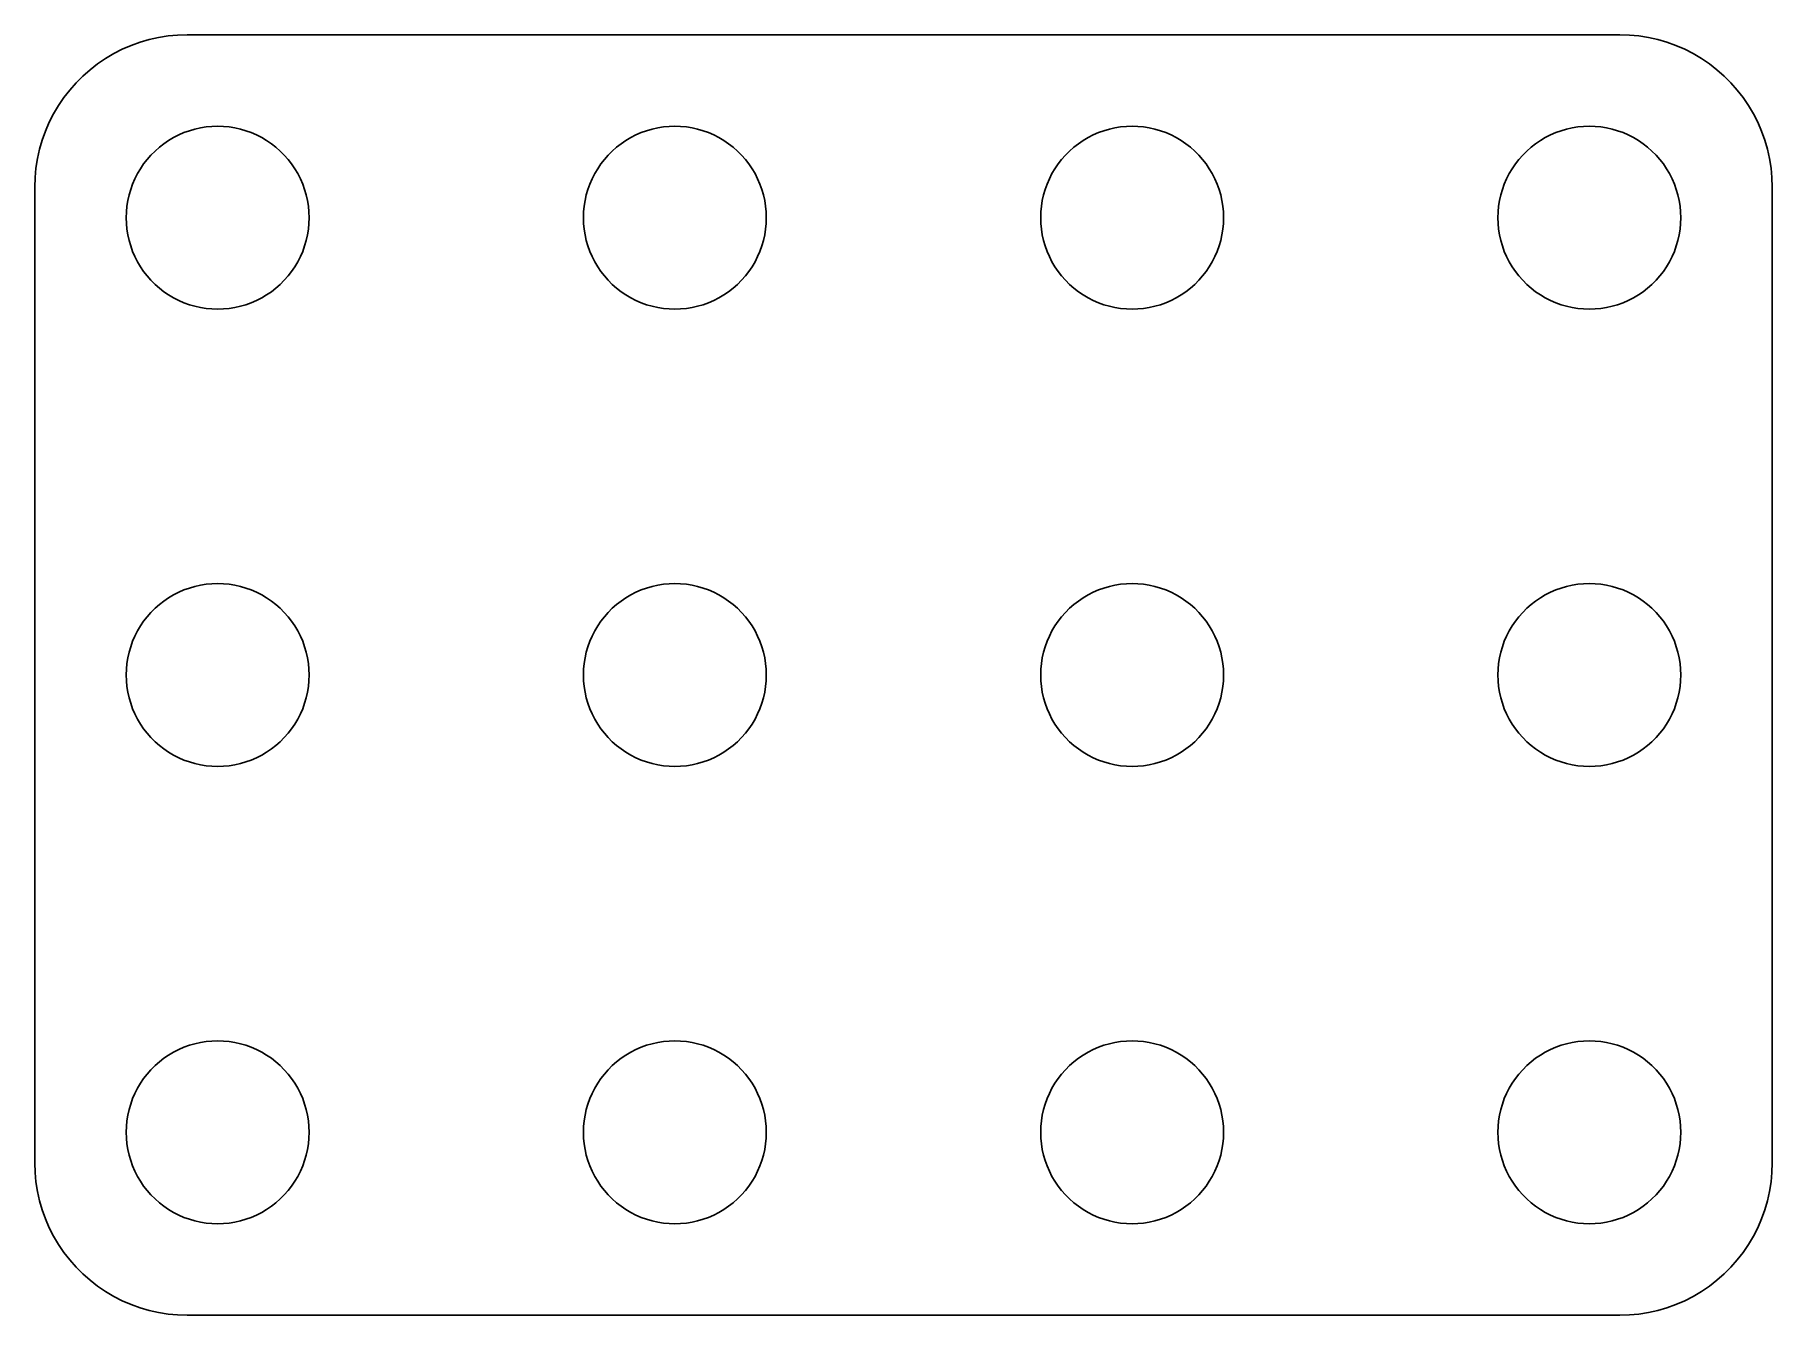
# Model space of a CAD drawing. Header units: metres. Extents: x -28.5 to 28.5, y -21 to 21.
import ezdxf

# ---------------------------------------------------------------- set-up
doc = ezdxf.new("R2010")
doc.units = ezdxf.units.M

msp = doc.modelspace()

# ---------------------------------------------------------------- linework, layer by layer
for p, q in [((-25.6289, 20.5241), (-25.9088, 20.3815)), ((-25.3406, 20.6489), (-25.6289, 20.5241)), ((-25.0451, 20.7553), (-25.3406, 20.6489)), ((-24.7435, 20.8429), (-25.0451, 20.7553)), ((-24.4369, 20.9114), (-24.7435, 20.8429)), ((-24.1267, 20.9606), (-24.4369, 20.9114)), ((-23.8139, 20.9901), (-24.1267, 20.9606)), ((-23.5, 21), (-23.8139, 20.9901)), ((23.5, 21), (-23.5, 21)), ((23.8139, 20.9901), (23.5, 21)), ((24.1267, 20.9606), (23.8139, 20.9901)), ((24.4369, 20.9114), (24.1267, 20.9606)), ((24.7435, 20.8429), (24.4369, 20.9114)), ((25.0451, 20.7553), (24.7435, 20.8429)), ((25.3406, 20.6489), (25.0451, 20.7553)), ((25.6289, 20.5241), (25.3406, 20.6489)), ((25.9088, 20.3815), (25.6289, 20.5241)), ((-26.4389, 20.0451), (-26.6871, 19.8526)), ((-26.1791, 20.2216), (-26.4389, 20.0451)), ((-25.9088, 20.3815), (-26.1791, 20.2216)), ((26.1791, 20.2216), (25.9088, 20.3815)), ((26.4389, 20.0451), (26.1791, 20.2216)), ((26.6871, 19.8526), (26.4389, 20.0451)), ((-27.1448, 19.4227), (-27.3526, 19.1871)), ((-26.9227, 19.6448), (-27.1448, 19.4227)), ((-26.6871, 19.8526), (-26.9227, 19.6448)), ((26.9227, 19.6448), (26.6871, 19.8526)), ((27.1448, 19.4227), (26.9227, 19.6448)), ((27.3526, 19.1871), (27.1448, 19.4227)), ((-27.5451, 18.9389), (-27.7216, 18.6791)), ((-27.3526, 19.1871), (-27.5451, 18.9389)), ((27.5451, 18.9389), (27.3526, 19.1871)), ((27.7216, 18.6791), (27.5451, 18.9389)), ((-27.8815, 18.4088), (-28.0241, 18.1289)), ((-27.7216, 18.6791), (-27.8815, 18.4088)), ((27.8815, 18.4088), (27.7216, 18.6791)), ((28.0241, 18.1289), (27.8815, 18.4088)), ((-28.1489, 17.8406), (-28.2553, 17.5451)), ((-28.0241, 18.1289), (-28.1489, 17.8406)), ((-23.9453, 17.6289), (-23.7773, 17.7145)), ((-23.7773, 17.7145), (-23.6044, 17.7893)), ((-23.6044, 17.7893), (-23.427, 17.8532)), ((-23.427, 17.8532), (-23.2461, 17.9057)), ((-23.2461, 17.9057), (-23.0621, 17.9469)), ((-23.0621, 17.9469), (-22.876, 17.9763)), ((-22.876, 17.9763), (-22.6884, 17.9941)), ((-22.6884, 17.9941), (-22.5, 18)), ((-22.5, 18), (-22.3116, 17.9941)), ((-22.3116, 17.9941), (-22.124, 17.9763)), ((-22.124, 17.9763), (-21.9379, 17.9469)), ((-21.9379, 17.9469), (-21.7539, 17.9057)), ((-21.7539, 17.9057), (-21.5729, 17.8532)), ((-21.5729, 17.8532), (-21.3956, 17.7893)), ((-21.3956, 17.7893), (-21.2227, 17.7145)), ((-21.2227, 17.7145), (-21.0547, 17.6289)), ((-8.94525, 17.6289), (-8.77733, 17.7145)), ((-8.77733, 17.7145), (-8.60437, 17.7893)), ((-8.60437, 17.7893), (-8.42705, 17.8532)), ((-8.42705, 17.8532), (-8.24606, 17.9057)), ((-8.24606, 17.9057), (-8.06213, 17.9469)), ((-8.06213, 17.9469), (-7.87599, 17.9763)), ((-7.87599, 17.9763), (-7.68837, 17.9941)), ((-7.68837, 17.9941), (-7.5, 18)), ((-7.5, 18), (-7.31161, 17.9941)), ((-7.31161, 17.9941), (-7.12399, 17.9763)), ((-7.12399, 17.9763), (-6.93785, 17.9469)), ((-6.93785, 17.9469), (-6.75392, 17.9057)), ((-6.75392, 17.9057), (-6.57294, 17.8532)), ((-6.57294, 17.8532), (-6.39561, 17.7893)), ((-6.39561, 17.7893), (-6.22266, 17.7145)), ((-6.22266, 17.7145), (-6.05473, 17.6289)), ((6.05473, 17.6289), (6.22266, 17.7145)), ((6.22266, 17.7145), (6.39561, 17.7893)), ((6.39561, 17.7893), (6.57294, 17.8532)), ((6.57294, 17.8532), (6.75392, 17.9057)), ((6.75392, 17.9057), (6.93785, 17.9469)), ((6.93785, 17.9469), (7.12399, 17.9763)), ((7.12399, 17.9763), (7.31161, 17.9941)), ((7.31161, 17.9941), (7.5, 18)), ((7.5, 18), (7.68837, 17.9941)), ((7.68837, 17.9941), (7.87599, 17.9763)), ((7.87599, 17.9763), (8.06213, 17.9469)), ((8.06213, 17.9469), (8.24606, 17.9057)), ((8.24606, 17.9057), (8.42705, 17.8532)), ((8.42705, 17.8532), (8.60437, 17.7893)), ((8.60437, 17.7893), (8.77733, 17.7145)), ((8.77733, 17.7145), (8.94525, 17.6289)), ((21.0547, 17.6289), (21.2227, 17.7145)), ((21.2227, 17.7145), (21.3956, 17.7893)), ((21.3956, 17.7893), (21.5729, 17.8532)), ((21.5729, 17.8532), (21.7539, 17.9057)), ((21.7539, 17.9057), (21.9379, 17.9469)), ((21.9379, 17.9469), (22.124, 17.9763)), ((22.124, 17.9763), (22.3116, 17.9941)), ((22.3116, 17.9941), (22.5, 18)), ((22.5, 18), (22.6884, 17.9941)), ((22.6884, 17.9941), (22.876, 17.9763)), ((22.876, 17.9763), (23.0621, 17.9469)), ((23.0621, 17.9469), (23.2461, 17.9057)), ((23.2461, 17.9057), (23.427, 17.8532)), ((23.427, 17.8532), (23.6044, 17.7893)), ((23.6044, 17.7893), (23.7773, 17.7145)), ((23.7773, 17.7145), (23.9453, 17.6289)), ((28.1489, 17.8406), (28.0241, 18.1289)), ((28.2553, 17.5451), (28.1489, 17.8406)), ((-28.3429, 17.2435), (-28.4114, 16.9369)), ((-28.2553, 17.5451), (-28.3429, 17.2435)), ((-24.6869, 17.0536), (-24.5536, 17.1869)), ((-24.5536, 17.1869), (-24.4123, 17.3115)), ((-24.4123, 17.3115), (-24.2634, 17.427)), ((-24.2634, 17.427), (-24.1075, 17.533)), ((-24.1075, 17.533), (-23.9453, 17.6289)), ((-21.0547, 17.6289), (-20.8925, 17.533)), ((-20.8925, 17.533), (-20.7366, 17.427)), ((-20.7366, 17.427), (-20.5877, 17.3115)), ((-20.5877, 17.3115), (-20.4464, 17.1869)), ((-20.4464, 17.1869), (-20.3131, 17.0536)), ((-9.6869, 17.0536), (-9.55363, 17.1869)), ((-9.55363, 17.1869), (-9.41226, 17.3115)), ((-9.41226, 17.3115), (-9.26335, 17.427)), ((-9.26335, 17.427), (-9.10747, 17.533)), ((-9.10747, 17.533), (-8.94525, 17.6289)), ((-6.05473, 17.6289), (-5.89252, 17.533)), ((-5.89252, 17.533), (-5.73663, 17.427)), ((-5.73663, 17.427), (-5.58772, 17.3115)), ((-5.58772, 17.3115), (-5.44635, 17.1869)), ((-5.44635, 17.1869), (-5.31308, 17.0536)), ((5.31308, 17.0536), (5.44635, 17.1869)), ((5.44635, 17.1869), (5.58772, 17.3115)), ((5.58772, 17.3115), (5.73663, 17.427)), ((5.73663, 17.427), (5.89252, 17.533)), ((5.89252, 17.533), (6.05473, 17.6289)), ((8.94525, 17.6289), (9.10747, 17.533)), ((9.10747, 17.533), (9.26335, 17.427)), ((9.26335, 17.427), (9.41226, 17.3115)), ((9.41226, 17.3115), (9.55363, 17.1869)), ((9.55363, 17.1869), (9.6869, 17.0536)), ((20.3131, 17.0536), (20.4464, 17.1869)), ((20.4464, 17.1869), (20.5877, 17.3115)), ((20.5877, 17.3115), (20.7366, 17.427)), ((20.7366, 17.427), (20.8925, 17.533)), ((20.8925, 17.533), (21.0547, 17.6289)), ((23.9453, 17.6289), (24.1075, 17.533)), ((24.1075, 17.533), (24.2634, 17.427)), ((24.2634, 17.427), (24.4123, 17.3115)), ((24.4123, 17.3115), (24.5536, 17.1869)), ((24.5536, 17.1869), (24.6869, 17.0536)), ((28.3429, 17.2435), (28.2553, 17.5451)), ((28.4114, 16.9369), (28.3429, 17.2435)), ((-28.4606, 16.6267), (-28.4901, 16.3139)), ((-28.4114, 16.9369), (-28.4606, 16.6267)), ((-25.1289, 16.4453), (-25.033, 16.6075)), ((-25.033, 16.6075), (-24.927, 16.7634)), ((-24.927, 16.7634), (-24.8115, 16.9123)), ((-24.8115, 16.9123), (-24.6869, 17.0536)), ((-20.3131, 17.0536), (-20.1884, 16.9123)), ((-20.1884, 16.9123), (-20.0729, 16.7634)), ((-20.0729, 16.7634), (-19.967, 16.6075)), ((-19.967, 16.6075), (-19.8711, 16.4453)), ((-10.1289, 16.4453), (-10.033, 16.6075)), ((-10.033, 16.6075), (-9.92705, 16.7634)), ((-9.92705, 16.7634), (-9.81154, 16.9123)), ((-9.81154, 16.9123), (-9.6869, 17.0536)), ((-5.31308, 17.0536), (-5.18845, 16.9123)), ((-5.18845, 16.9123), (-5.07294, 16.7634)), ((-5.07294, 16.7634), (-4.96701, 16.6075)), ((-4.96701, 16.6075), (-4.87108, 16.4453)), ((4.87108, 16.4453), (4.96701, 16.6075)), ((4.96701, 16.6075), (5.07294, 16.7634)), ((5.07294, 16.7634), (5.18845, 16.9123)), ((5.18845, 16.9123), (5.31308, 17.0536)), ((9.6869, 17.0536), (9.81154, 16.9123)), ((9.81154, 16.9123), (9.92705, 16.7634)), ((9.92705, 16.7634), (10.033, 16.6075)), ((10.033, 16.6075), (10.1289, 16.4453)), ((19.8711, 16.4453), (19.967, 16.6075)), ((19.967, 16.6075), (20.0729, 16.7634)), ((20.0729, 16.7634), (20.1884, 16.9123)), ((20.1884, 16.9123), (20.3131, 17.0536)), ((24.6869, 17.0536), (24.8115, 16.9123)), ((24.8115, 16.9123), (24.927, 16.7634)), ((24.927, 16.7634), (25.033, 16.6075)), ((25.033, 16.6075), (25.1289, 16.4453)), ((28.4606, 16.6267), (28.4114, 16.9369)), ((28.4901, 16.3139), (28.4606, 16.6267)), ((-28.4901, 16.3139), (-28.5, 16)), ((-28.5, 16), (-28.5, -16)), ((-25.3532, 15.927), (-25.2893, 16.1044)), ((-25.2893, 16.1044), (-25.2145, 16.2773)), ((-25.2145, 16.2773), (-25.1289, 16.4453)), ((-19.8711, 16.4453), (-19.7855, 16.2773)), ((-19.7855, 16.2773), (-19.7107, 16.1044)), ((-19.7107, 16.1044), (-19.6468, 15.927)), ((-10.3532, 15.927), (-10.2893, 16.1044)), ((-10.2893, 16.1044), (-10.2145, 16.2773)), ((-10.2145, 16.2773), (-10.1289, 16.4453)), ((-4.87108, 16.4453), (-4.78551, 16.2773)), ((-4.78551, 16.2773), (-4.71066, 16.1044)), ((-4.71066, 16.1044), (-4.64682, 15.927)), ((4.64682, 15.927), (4.71066, 16.1044)), ((4.71066, 16.1044), (4.78551, 16.2773)), ((4.78551, 16.2773), (4.87108, 16.4453)), ((10.1289, 16.4453), (10.2145, 16.2773)), ((10.2145, 16.2773), (10.2893, 16.1044)), ((10.2893, 16.1044), (10.3532, 15.927)), ((19.6468, 15.927), (19.7107, 16.1044)), ((19.7107, 16.1044), (19.7855, 16.2773)), ((19.7855, 16.2773), (19.8711, 16.4453)), ((25.1289, 16.4453), (25.2145, 16.2773)), ((25.2145, 16.2773), (25.2893, 16.1044)), ((25.2893, 16.1044), (25.3532, 15.927)), ((28.5, 16), (28.4901, 16.3139)), ((28.5, -16), (28.5, 16)), ((-25.4763, 15.376), (-25.4469, 15.5621)), ((-25.4469, 15.5621), (-25.4057, 15.7461)), ((-25.4057, 15.7461), (-25.3532, 15.927)), ((-19.6468, 15.927), (-19.5942, 15.7461)), ((-19.5942, 15.7461), (-19.5531, 15.5621)), ((-19.5531, 15.5621), (-19.5237, 15.376)), ((-10.4763, 15.376), (-10.4469, 15.5621)), ((-10.4469, 15.5621), (-10.4057, 15.7461)), ((-10.4057, 15.7461), (-10.3532, 15.927)), ((-4.64682, 15.927), (-4.59424, 15.7461)), ((-4.59424, 15.7461), (-4.55313, 15.5621)), ((-4.55313, 15.5621), (-4.52365, 15.376)), ((4.52365, 15.376), (4.55313, 15.5621)), ((4.55313, 15.5621), (4.59424, 15.7461)), ((4.59424, 15.7461), (4.64682, 15.927)), ((10.3532, 15.927), (10.4057, 15.7461)), ((10.4057, 15.7461), (10.4469, 15.5621)), ((10.4469, 15.5621), (10.4763, 15.376)), ((19.5237, 15.376), (19.5531, 15.5621)), ((19.5531, 15.5621), (19.5942, 15.7461)), ((19.5942, 15.7461), (19.6468, 15.927)), ((25.3532, 15.927), (25.4057, 15.7461)), ((25.4057, 15.7461), (25.4469, 15.5621)), ((25.4469, 15.5621), (25.4763, 15.376)), ((-25.5, 15), (-25.4941, 15.1884)), ((-25.4941, 14.8116), (-25.5, 15)), ((-25.4941, 15.1884), (-25.4763, 15.376)), ((-19.5237, 15.376), (-19.5059, 15.1884)), ((-19.5059, 15.1884), (-19.5, 15)), ((-19.5, 15), (-19.5059, 14.8116)), ((-10.5, 15), (-10.4941, 15.1884)), ((-10.4941, 14.8116), (-10.5, 15)), ((-10.4941, 15.1884), (-10.4763, 15.376)), ((-4.52365, 15.376), (-4.50591, 15.1884)), ((-4.50591, 15.1884), (-4.5, 15)), ((-4.5, 15), (-4.50591, 14.8116)), ((4.5, 15), (4.50591, 15.1884)), ((4.50591, 14.8116), (4.5, 15)), ((4.50591, 15.1884), (4.52365, 15.376)), ((10.4763, 15.376), (10.4941, 15.1884)), ((10.4941, 15.1884), (10.5, 15)), ((10.5, 15), (10.4941, 14.8116)), ((19.5, 15), (19.5059, 15.1884)), ((19.5059, 14.8116), (19.5, 15)), ((19.5059, 15.1884), (19.5237, 15.376)), ((25.4763, 15.376), (25.4941, 15.1884)), ((25.4941, 15.1884), (25.5, 15)), ((25.5, 15), (25.4941, 14.8116)), ((-25.4763, 14.624), (-25.4941, 14.8116)), ((-25.4469, 14.4379), (-25.4763, 14.624)), ((-25.4057, 14.2539), (-25.4469, 14.4379)), ((-25.3532, 14.0729), (-25.4057, 14.2539)), ((-19.5942, 14.2539), (-19.6468, 14.0729)), ((-19.5531, 14.4379), (-19.5942, 14.2539)), ((-19.5237, 14.624), (-19.5531, 14.4379)), ((-19.5059, 14.8116), (-19.5237, 14.624)), ((-10.4763, 14.624), (-10.4941, 14.8116)), ((-10.4469, 14.4379), (-10.4763, 14.624)), ((-10.4057, 14.2539), (-10.4469, 14.4379)), ((-10.3532, 14.0729), (-10.4057, 14.2539)), ((-4.59424, 14.2539), (-4.64682, 14.0729)), ((-4.55313, 14.4379), (-4.59424, 14.2539)), ((-4.52365, 14.624), (-4.55313, 14.4379)), ((-4.50591, 14.8116), (-4.52365, 14.624)), ((4.52365, 14.624), (4.50591, 14.8116)), ((4.55313, 14.4379), (4.52365, 14.624)), ((4.59424, 14.2539), (4.55313, 14.4379)), ((4.64682, 14.0729), (4.59424, 14.2539)), ((10.4057, 14.2539), (10.3532, 14.0729)), ((10.4469, 14.4379), (10.4057, 14.2539)), ((10.4763, 14.624), (10.4469, 14.4379)), ((10.4941, 14.8116), (10.4763, 14.624)), ((19.5237, 14.624), (19.5059, 14.8116)), ((19.5531, 14.4379), (19.5237, 14.624)), ((19.5942, 14.2539), (19.5531, 14.4379)), ((19.6468, 14.0729), (19.5942, 14.2539)), ((25.4057, 14.2539), (25.3532, 14.0729)), ((25.4469, 14.4379), (25.4057, 14.2539)), ((25.4763, 14.624), (25.4469, 14.4379)), ((25.4941, 14.8116), (25.4763, 14.624)), ((-25.2893, 13.8956), (-25.3532, 14.0729)), ((-25.2145, 13.7227), (-25.2893, 13.8956)), ((-25.1289, 13.5547), (-25.2145, 13.7227)), ((-19.7855, 13.7227), (-19.8711, 13.5547)), ((-19.7107, 13.8956), (-19.7855, 13.7227)), ((-19.6468, 14.0729), (-19.7107, 13.8956)), ((-10.2893, 13.8956), (-10.3532, 14.0729)), ((-10.2145, 13.7227), (-10.2893, 13.8956)), ((-10.1289, 13.5547), (-10.2145, 13.7227)), ((-4.78551, 13.7227), (-4.87108, 13.5547)), ((-4.71066, 13.8956), (-4.78551, 13.7227)), ((-4.64682, 14.0729), (-4.71066, 13.8956)), ((4.71066, 13.8956), (4.64682, 14.0729)), ((4.78551, 13.7227), (4.71066, 13.8956)), ((4.87108, 13.5547), (4.78551, 13.7227)), ((10.2145, 13.7227), (10.1289, 13.5547)), ((10.2893, 13.8956), (10.2145, 13.7227)), ((10.3532, 14.0729), (10.2893, 13.8956)), ((19.7107, 13.8956), (19.6468, 14.0729)), ((19.7855, 13.7227), (19.7107, 13.8956)), ((19.8711, 13.5547), (19.7855, 13.7227)), ((25.2145, 13.7227), (25.1289, 13.5547)), ((25.2893, 13.8956), (25.2145, 13.7227)), ((25.3532, 14.0729), (25.2893, 13.8956)), ((-25.033, 13.3925), (-25.1289, 13.5547)), ((-24.927, 13.2366), (-25.033, 13.3925)), ((-24.8115, 13.0877), (-24.927, 13.2366)), ((-20.0729, 13.2366), (-20.1884, 13.0877)), ((-19.967, 13.3925), (-20.0729, 13.2366)), ((-19.8711, 13.5547), (-19.967, 13.3925)), ((-10.033, 13.3925), (-10.1289, 13.5547)), ((-9.92705, 13.2366), (-10.033, 13.3925)), ((-9.81154, 13.0877), (-9.92705, 13.2366)), ((-5.07294, 13.2366), (-5.18845, 13.0877)), ((-4.96701, 13.3925), (-5.07294, 13.2366)), ((-4.87108, 13.5547), (-4.96701, 13.3925)), ((4.96701, 13.3925), (4.87108, 13.5547)), ((5.07294, 13.2366), (4.96701, 13.3925)), ((5.18845, 13.0877), (5.07294, 13.2366)), ((9.92705, 13.2366), (9.81154, 13.0877)), ((10.033, 13.3925), (9.92705, 13.2366)), ((10.1289, 13.5547), (10.033, 13.3925)), ((19.967, 13.3925), (19.8711, 13.5547)), ((20.0729, 13.2366), (19.967, 13.3925)), ((20.1884, 13.0877), (20.0729, 13.2366)), ((24.927, 13.2366), (24.8115, 13.0877)), ((25.033, 13.3925), (24.927, 13.2366)), ((25.1289, 13.5547), (25.033, 13.3925)), ((-24.6869, 12.9464), (-24.8115, 13.0877)), ((-24.5536, 12.8131), (-24.6869, 12.9464)), ((-24.4123, 12.6884), (-24.5536, 12.8131)), ((-24.2634, 12.5729), (-24.4123, 12.6884)), ((-24.1075, 12.467), (-24.2634, 12.5729)), ((-20.7366, 12.5729), (-20.8925, 12.467)), ((-20.5877, 12.6884), (-20.7366, 12.5729)), ((-20.4464, 12.8131), (-20.5877, 12.6884)), ((-20.3131, 12.9464), (-20.4464, 12.8131)), ((-20.1884, 13.0877), (-20.3131, 12.9464)), ((-9.6869, 12.9464), (-9.81154, 13.0877)), ((-9.55363, 12.8131), (-9.6869, 12.9464)), ((-9.41226, 12.6884), (-9.55363, 12.8131)), ((-9.26335, 12.5729), (-9.41226, 12.6884)), ((-9.10747, 12.467), (-9.26335, 12.5729)), ((-5.73663, 12.5729), (-5.89252, 12.467)), ((-5.58772, 12.6884), (-5.73663, 12.5729)), ((-5.44635, 12.8131), (-5.58772, 12.6884)), ((-5.31308, 12.9464), (-5.44635, 12.8131)), ((-5.18845, 13.0877), (-5.31308, 12.9464)), ((5.31308, 12.9464), (5.18845, 13.0877)), ((5.44635, 12.8131), (5.31308, 12.9464)), ((5.58772, 12.6884), (5.44635, 12.8131)), ((5.73663, 12.5729), (5.58772, 12.6884)), ((5.89252, 12.467), (5.73663, 12.5729)), ((9.26335, 12.5729), (9.10747, 12.467)), ((9.41226, 12.6884), (9.26335, 12.5729)), ((9.55363, 12.8131), (9.41226, 12.6884)), ((9.6869, 12.9464), (9.55363, 12.8131)), ((9.81154, 13.0877), (9.6869, 12.9464)), ((20.3131, 12.9464), (20.1884, 13.0877)), ((20.4464, 12.8131), (20.3131, 12.9464)), ((20.5877, 12.6884), (20.4464, 12.8131)), ((20.7366, 12.5729), (20.5877, 12.6884)), ((20.8925, 12.467), (20.7366, 12.5729)), ((24.2634, 12.5729), (24.1075, 12.467)), ((24.4123, 12.6884), (24.2634, 12.5729)), ((24.5536, 12.8131), (24.4123, 12.6884)), ((24.6869, 12.9464), (24.5536, 12.8131)), ((24.8115, 13.0877), (24.6869, 12.9464)), ((-23.9453, 12.3711), (-24.1075, 12.467)), ((-23.7773, 12.2855), (-23.9453, 12.3711)), ((-23.6044, 12.2107), (-23.7773, 12.2855)), ((-23.427, 12.1468), (-23.6044, 12.2107)), ((-23.2461, 12.0942), (-23.427, 12.1468)), ((-23.0621, 12.0531), (-23.2461, 12.0942)), ((-22.876, 12.0237), (-23.0621, 12.0531)), ((-22.6884, 12.0059), (-22.876, 12.0237)), ((-22.5, 12), (-22.6884, 12.0059)), ((-22.3116, 12.0059), (-22.5, 12)), ((-22.124, 12.0237), (-22.3116, 12.0059)), ((-21.9379, 12.0531), (-22.124, 12.0237)), ((-21.7539, 12.0942), (-21.9379, 12.0531)), ((-21.5729, 12.1468), (-21.7539, 12.0942)), ((-21.3956, 12.2107), (-21.5729, 12.1468)), ((-21.2227, 12.2855), (-21.3956, 12.2107)), ((-21.0547, 12.3711), (-21.2227, 12.2855)), ((-20.8925, 12.467), (-21.0547, 12.3711)), ((-8.94525, 12.3711), (-9.10747, 12.467)), ((-8.77733, 12.2855), (-8.94525, 12.3711)), ((-8.60437, 12.2107), (-8.77733, 12.2855)), ((-8.42705, 12.1468), (-8.60437, 12.2107)), ((-8.24606, 12.0942), (-8.42705, 12.1468)), ((-8.06213, 12.0531), (-8.24606, 12.0942)), ((-7.87599, 12.0237), (-8.06213, 12.0531)), ((-7.68837, 12.0059), (-7.87599, 12.0237)), ((-7.5, 12), (-7.68837, 12.0059)), ((-7.31161, 12.0059), (-7.5, 12)), ((-7.12399, 12.0237), (-7.31161, 12.0059)), ((-6.93785, 12.0531), (-7.12399, 12.0237)), ((-6.75392, 12.0942), (-6.93785, 12.0531)), ((-6.57294, 12.1468), (-6.75392, 12.0942)), ((-6.39561, 12.2107), (-6.57294, 12.1468)), ((-6.22266, 12.2855), (-6.39561, 12.2107)), ((-6.05473, 12.3711), (-6.22266, 12.2855)), ((-5.89252, 12.467), (-6.05473, 12.3711)), ((6.05473, 12.3711), (5.89252, 12.467)), ((6.22266, 12.2855), (6.05473, 12.3711)), ((6.39561, 12.2107), (6.22266, 12.2855)), ((6.57294, 12.1468), (6.39561, 12.2107)), ((6.75392, 12.0942), (6.57294, 12.1468)), ((6.93785, 12.0531), (6.75392, 12.0942)), ((7.12399, 12.0237), (6.93785, 12.0531)), ((7.31161, 12.0059), (7.12399, 12.0237)), ((7.5, 12), (7.31161, 12.0059)), ((7.68837, 12.0059), (7.5, 12)), ((7.87599, 12.0237), (7.68837, 12.0059)), ((8.06213, 12.0531), (7.87599, 12.0237)), ((8.24606, 12.0942), (8.06213, 12.0531)), ((8.42705, 12.1468), (8.24606, 12.0942)), ((8.60437, 12.2107), (8.42705, 12.1468)), ((8.77733, 12.2855), (8.60437, 12.2107)), ((8.94525, 12.3711), (8.77733, 12.2855)), ((9.10747, 12.467), (8.94525, 12.3711)), ((21.0547, 12.3711), (20.8925, 12.467)), ((21.2227, 12.2855), (21.0547, 12.3711)), ((21.3956, 12.2107), (21.2227, 12.2855)), ((21.5729, 12.1468), (21.3956, 12.2107)), ((21.7539, 12.0942), (21.5729, 12.1468)), ((21.9379, 12.0531), (21.7539, 12.0942)), ((22.124, 12.0237), (21.9379, 12.0531)), ((22.3116, 12.0059), (22.124, 12.0237)), ((22.5, 12), (22.3116, 12.0059)), ((22.6884, 12.0059), (22.5, 12)), ((22.876, 12.0237), (22.6884, 12.0059)), ((23.0621, 12.0531), (22.876, 12.0237)), ((23.2461, 12.0942), (23.0621, 12.0531)), ((23.427, 12.1468), (23.2461, 12.0942)), ((23.6044, 12.2107), (23.427, 12.1468)), ((23.7773, 12.2855), (23.6044, 12.2107)), ((23.9453, 12.3711), (23.7773, 12.2855)), ((24.1075, 12.467), (23.9453, 12.3711)), ((-23.6044, 2.78932), (-23.427, 2.85316)), ((-23.427, 2.85316), (-23.2461, 2.90575)), ((-23.2461, 2.90575), (-23.0621, 2.94685)), ((-23.0621, 2.94685), (-22.876, 2.97633)), ((-22.876, 2.97633), (-22.6884, 2.99408)), ((-22.6884, 2.99408), (-22.5, 3)), ((-22.5, 3), (-22.3116, 2.99408)), ((-22.3116, 2.99408), (-22.124, 2.97633)), ((-22.124, 2.97633), (-21.9379, 2.94685)), ((-21.9379, 2.94685), (-21.7539, 2.90575)), ((-21.7539, 2.90575), (-21.5729, 2.85316)), ((-21.5729, 2.85316), (-21.3956, 2.78932)), ((-8.60437, 2.78932), (-8.42705, 2.85316)), ((-8.42705, 2.85316), (-8.24606, 2.90575)), ((-8.24606, 2.90575), (-8.06213, 2.94685)), ((-8.06213, 2.94685), (-7.87599, 2.97633)), ((-7.87599, 2.97633), (-7.68837, 2.99408)), ((-7.68837, 2.99408), (-7.5, 3)), ((-7.5, 3), (-7.31161, 2.99408)), ((-7.31161, 2.99408), (-7.12399, 2.97633)), ((-7.12399, 2.97633), (-6.93785, 2.94685)), ((-6.93785, 2.94685), (-6.75392, 2.90575)), ((-6.75392, 2.90575), (-6.57294, 2.85316)), ((-6.57294, 2.85316), (-6.39561, 2.78932)), ((6.39561, 2.78932), (6.57294, 2.85316)), ((6.57294, 2.85316), (6.75392, 2.90575)), ((6.75392, 2.90575), (6.93785, 2.94685)), ((6.93785, 2.94685), (7.12399, 2.97633)), ((7.12399, 2.97633), (7.31161, 2.99408)), ((7.31161, 2.99408), (7.5, 3)), ((7.5, 3), (7.68837, 2.99408)), ((7.68837, 2.99408), (7.87599, 2.97633)), ((7.87599, 2.97633), (8.06213, 2.94685)), ((8.06213, 2.94685), (8.24606, 2.90575)), ((8.24606, 2.90575), (8.42705, 2.85316)), ((8.42705, 2.85316), (8.60437, 2.78932)), ((21.3956, 2.78932), (21.5729, 2.85316)), ((21.5729, 2.85316), (21.7539, 2.90575)), ((21.7539, 2.90575), (21.9379, 2.94685)), ((21.9379, 2.94685), (22.124, 2.97633)), ((22.124, 2.97633), (22.3116, 2.99408)), ((22.3116, 2.99408), (22.5, 3)), ((22.5, 3), (22.6884, 2.99408)), ((22.6884, 2.99408), (22.876, 2.97633)), ((22.876, 2.97633), (23.0621, 2.94685)), ((23.0621, 2.94685), (23.2461, 2.90575)), ((23.2461, 2.90575), (23.427, 2.85316)), ((23.427, 2.85316), (23.6044, 2.78932)), ((-24.5536, 2.1869), (-24.4123, 2.31154)), ((-24.4123, 2.31154), (-24.2634, 2.42705)), ((-24.2634, 2.42705), (-24.1075, 2.53297)), ((-24.1075, 2.53297), (-23.9453, 2.62891)), ((-23.9453, 2.62891), (-23.7773, 2.71448)), ((-23.7773, 2.71448), (-23.6044, 2.78932)), ((-21.3956, 2.78932), (-21.2227, 2.71448)), ((-21.2227, 2.71448), (-21.0547, 2.62891)), ((-21.0547, 2.62891), (-20.8925, 2.53297)), ((-20.8925, 2.53297), (-20.7366, 2.42705)), ((-20.7366, 2.42705), (-20.5877, 2.31154)), ((-20.5877, 2.31154), (-20.4464, 2.1869)), ((-9.55363, 2.1869), (-9.41226, 2.31154)), ((-9.41226, 2.31154), (-9.26335, 2.42705)), ((-9.26335, 2.42705), (-9.10747, 2.53297)), ((-9.10747, 2.53297), (-8.94525, 2.62891)), ((-8.94525, 2.62891), (-8.77733, 2.71448)), ((-8.77733, 2.71448), (-8.60437, 2.78932)), ((-6.39561, 2.78932), (-6.22266, 2.71448)), ((-6.22266, 2.71448), (-6.05473, 2.62891)), ((-6.05473, 2.62891), (-5.89252, 2.53297)), ((-5.89252, 2.53297), (-5.73663, 2.42705)), ((-5.73663, 2.42705), (-5.58772, 2.31154)), ((-5.58772, 2.31154), (-5.44635, 2.1869)), ((5.44635, 2.1869), (5.58772, 2.31154)), ((5.58772, 2.31154), (5.73663, 2.42705)), ((5.73663, 2.42705), (5.89252, 2.53297)), ((5.89252, 2.53297), (6.05473, 2.62891)), ((6.05473, 2.62891), (6.22266, 2.71448)), ((6.22266, 2.71448), (6.39561, 2.78932)), ((8.60437, 2.78932), (8.77733, 2.71448)), ((8.77733, 2.71448), (8.94525, 2.62891)), ((8.94525, 2.62891), (9.10747, 2.53297)), ((9.10747, 2.53297), (9.26335, 2.42705)), ((9.26335, 2.42705), (9.41226, 2.31154)), ((9.41226, 2.31154), (9.55363, 2.1869)), ((20.4464, 2.1869), (20.5877, 2.31154)), ((20.5877, 2.31154), (20.7366, 2.42705)), ((20.7366, 2.42705), (20.8925, 2.53297)), ((20.8925, 2.53297), (21.0547, 2.62891)), ((21.0547, 2.62891), (21.2227, 2.71448)), ((21.2227, 2.71448), (21.3956, 2.78932)), ((23.6044, 2.78932), (23.7773, 2.71448)), ((23.7773, 2.71448), (23.9453, 2.62891)), ((23.9453, 2.62891), (24.1075, 2.53297)), ((24.1075, 2.53297), (24.2634, 2.42705)), ((24.2634, 2.42705), (24.4123, 2.31154)), ((24.4123, 2.31154), (24.5536, 2.1869)), ((-25.033, 1.60747), (-24.927, 1.76335)), ((-24.927, 1.76335), (-24.8115, 1.91226)), ((-24.8115, 1.91226), (-24.6869, 2.05363)), ((-24.6869, 2.05363), (-24.5536, 2.1869)), ((-20.4464, 2.1869), (-20.3131, 2.05363)), ((-20.3131, 2.05363), (-20.1884, 1.91226)), ((-20.1884, 1.91226), (-20.0729, 1.76335)), ((-20.0729, 1.76335), (-19.967, 1.60747)), ((-10.033, 1.60747), (-9.92705, 1.76335)), ((-9.92705, 1.76335), (-9.81154, 1.91226)), ((-9.81154, 1.91226), (-9.6869, 2.05363)), ((-9.6869, 2.05363), (-9.55363, 2.1869)), ((-5.44635, 2.1869), (-5.31308, 2.05363)), ((-5.31308, 2.05363), (-5.18845, 1.91226)), ((-5.18845, 1.91226), (-5.07294, 1.76335)), ((-5.07294, 1.76335), (-4.96701, 1.60747)), ((4.96701, 1.60747), (5.07294, 1.76335)), ((5.07294, 1.76335), (5.18845, 1.91226)), ((5.18845, 1.91226), (5.31308, 2.05363)), ((5.31308, 2.05363), (5.44635, 2.1869)), ((9.55363, 2.1869), (9.6869, 2.05363)), ((9.6869, 2.05363), (9.81154, 1.91226)), ((9.81154, 1.91226), (9.92705, 1.76335)), ((9.92705, 1.76335), (10.033, 1.60747)), ((19.967, 1.60747), (20.0729, 1.76335)), ((20.0729, 1.76335), (20.1884, 1.91226)), ((20.1884, 1.91226), (20.3131, 2.05363)), ((20.3131, 2.05363), (20.4464, 2.1869)), ((24.5536, 2.1869), (24.6869, 2.05363)), ((24.6869, 2.05363), (24.8115, 1.91226)), ((24.8115, 1.91226), (24.927, 1.76335)), ((24.927, 1.76335), (25.033, 1.60747)), ((-25.2893, 1.10437), (-25.2145, 1.27733)), ((-25.2145, 1.27733), (-25.1289, 1.44525)), ((-25.1289, 1.44525), (-25.033, 1.60747)), ((-19.967, 1.60747), (-19.8711, 1.44525)), ((-19.8711, 1.44525), (-19.7855, 1.27733)), ((-19.7855, 1.27733), (-19.7107, 1.10437)), ((-10.2893, 1.10437), (-10.2145, 1.27733)), ((-10.2145, 1.27733), (-10.1289, 1.44525)), ((-10.1289, 1.44525), (-10.033, 1.60747)), ((-4.96701, 1.60747), (-4.87108, 1.44525)), ((-4.87108, 1.44525), (-4.78551, 1.27733)), ((-4.78551, 1.27733), (-4.71066, 1.10437)), ((4.71066, 1.10437), (4.78551, 1.27733)), ((4.78551, 1.27733), (4.87108, 1.44525)), ((4.87108, 1.44525), (4.96701, 1.60747)), ((10.033, 1.60747), (10.1289, 1.44525)), ((10.1289, 1.44525), (10.2145, 1.27733)), ((10.2145, 1.27733), (10.2893, 1.10437)), ((19.7107, 1.10437), (19.7855, 1.27733)), ((19.7855, 1.27733), (19.8711, 1.44525)), ((19.8711, 1.44525), (19.967, 1.60747)), ((25.033, 1.60747), (25.1289, 1.44525)), ((25.1289, 1.44525), (25.2145, 1.27733)), ((25.2145, 1.27733), (25.2893, 1.10437)), ((-25.4469, 0.562134), (-25.4057, 0.746063)), ((-25.4057, 0.746063), (-25.3532, 0.927048)), ((-25.3532, 0.927048), (-25.2893, 1.10437)), ((-19.7107, 1.10437), (-19.6468, 0.927048)), ((-19.6468, 0.927048), (-19.5942, 0.746063)), ((-19.5942, 0.746063), (-19.5531, 0.562134)), ((-10.4469, 0.562134), (-10.4057, 0.746063)), ((-10.4057, 0.746063), (-10.3532, 0.927048)), ((-10.3532, 0.927048), (-10.2893, 1.10437)), ((-4.71066, 1.10437), (-4.64682, 0.927048)), ((-4.64682, 0.927048), (-4.59424, 0.746063)), ((-4.59424, 0.746063), (-4.55313, 0.562134)), ((4.55313, 0.562134), (4.59424, 0.746063)), ((4.59424, 0.746063), (4.64682, 0.927048)), ((4.64682, 0.927048), (4.71066, 1.10437)), ((10.2893, 1.10437), (10.3532, 0.927048)), ((10.3532, 0.927048), (10.4057, 0.746063)), ((10.4057, 0.746063), (10.4469, 0.562134)), ((19.5531, 0.562134), (19.5942, 0.746063)), ((19.5942, 0.746063), (19.6468, 0.927048)), ((19.6468, 0.927048), (19.7107, 1.10437)), ((25.2893, 1.10437), (25.3532, 0.927048)), ((25.3532, 0.927048), (25.4057, 0.746063)), ((25.4057, 0.746063), (25.4469, 0.562134)), ((-25.5, 0), (-25.4941, 0.18837)), ((-25.4941, -0.18837), (-25.5, 0)), ((-25.4941, 0.18837), (-25.4763, 0.375992)), ((-25.4763, 0.375992), (-25.4469, 0.562134)), ((-19.5531, 0.562134), (-19.5237, 0.375992)), ((-19.5237, 0.375992), (-19.5059, 0.18837)), ((-19.5059, 0.18837), (-19.5, 0)), ((-19.5, 0), (-19.5059, -0.18837)), ((-10.5, 0), (-10.4941, 0.18837)), ((-10.4941, -0.18837), (-10.5, 0)), ((-10.4941, 0.18837), (-10.4763, 0.375992)), ((-10.4763, 0.375992), (-10.4469, 0.562134)), ((-4.55313, 0.562134), (-4.52365, 0.375992)), ((-4.52365, 0.375992), (-4.50591, 0.18837)), ((-4.50591, 0.18837), (-4.5, 0)), ((-4.5, 0), (-4.50591, -0.18837)), ((4.5, 0), (4.50591, 0.18837)), ((4.50591, -0.18837), (4.5, 0)), ((4.50591, 0.18837), (4.52365, 0.375992)), ((4.52365, 0.375992), (4.55313, 0.562134)), ((10.4469, 0.562134), (10.4763, 0.375992)), ((10.4763, 0.375992), (10.4941, 0.18837)), ((10.4941, 0.18837), (10.5, 0)), ((10.5, 0), (10.4941, -0.18837)), ((19.5, 0), (19.5059, 0.18837)), ((19.5059, -0.18837), (19.5, 0)), ((19.5059, 0.18837), (19.5237, 0.375992)), ((19.5237, 0.375992), (19.5531, 0.562134)), ((25.4469, 0.562134), (25.4763, 0.375992)), ((25.4763, 0.375992), (25.4941, 0.18837)), ((25.4941, 0.18837), (25.5, 0)), ((25.5, 0), (25.4941, -0.18837)), ((-25.4763, -0.375992), (-25.4941, -0.18837)), ((-25.4469, -0.562134), (-25.4763, -0.375992)), ((-25.4057, -0.746063), (-25.4469, -0.562134)), ((-19.5531, -0.562134), (-19.5942, -0.746063)), ((-19.5237, -0.375992), (-19.5531, -0.562134)), ((-19.5059, -0.18837), (-19.5237, -0.375992)), ((-10.4763, -0.375992), (-10.4941, -0.18837)), ((-10.4469, -0.562134), (-10.4763, -0.375992)), ((-10.4057, -0.746063), (-10.4469, -0.562134)), ((-4.55313, -0.562134), (-4.59424, -0.746063)), ((-4.52365, -0.375992), (-4.55313, -0.562134)), ((-4.50591, -0.18837), (-4.52365, -0.375992)), ((4.52365, -0.375992), (4.50591, -0.18837)), ((4.55313, -0.562134), (4.52365, -0.375992)), ((4.59424, -0.746063), (4.55313, -0.562134)), ((10.4469, -0.562134), (10.4057, -0.746063)), ((10.4763, -0.375992), (10.4469, -0.562134)), ((10.4941, -0.18837), (10.4763, -0.375992)), ((19.5237, -0.375992), (19.5059, -0.18837)), ((19.5531, -0.562134), (19.5237, -0.375992)), ((19.5942, -0.746063), (19.5531, -0.562134)), ((25.4469, -0.562134), (25.4057, -0.746063)), ((25.4763, -0.375992), (25.4469, -0.562134)), ((25.4941, -0.18837), (25.4763, -0.375992)), ((-25.3532, -0.927048), (-25.4057, -0.746063)), ((-25.2893, -1.10437), (-25.3532, -0.927048)), ((-25.2145, -1.27733), (-25.2893, -1.10437)), ((-19.7107, -1.10437), (-19.7855, -1.27733)), ((-19.6468, -0.927048), (-19.7107, -1.10437)), ((-19.5942, -0.746063), (-19.6468, -0.927048)), ((-10.3532, -0.927048), (-10.4057, -0.746063)), ((-10.2893, -1.10437), (-10.3532, -0.927048)), ((-10.2145, -1.27733), (-10.2893, -1.10437)), ((-4.71066, -1.10437), (-4.78551, -1.27733)), ((-4.64682, -0.927048), (-4.71066, -1.10437)), ((-4.59424, -0.746063), (-4.64682, -0.927048)), ((4.64682, -0.927048), (4.59424, -0.746063)), ((4.71066, -1.10437), (4.64682, -0.927048)), ((4.78551, -1.27733), (4.71066, -1.10437)), ((10.2893, -1.10437), (10.2145, -1.27733)), ((10.3532, -0.927048), (10.2893, -1.10437)), ((10.4057, -0.746063), (10.3532, -0.927048)), ((19.6468, -0.927048), (19.5942, -0.746063)), ((19.7107, -1.10437), (19.6468, -0.927048)), ((19.7855, -1.27733), (19.7107, -1.10437)), ((25.2893, -1.10437), (25.2145, -1.27733)), ((25.3532, -0.927048), (25.2893, -1.10437)), ((25.4057, -0.746063), (25.3532, -0.927048)), ((-25.1289, -1.44525), (-25.2145, -1.27733)), ((-25.033, -1.60747), (-25.1289, -1.44525)), ((-24.927, -1.76335), (-25.033, -1.60747)), ((-19.967, -1.60747), (-20.0729, -1.76335)), ((-19.8711, -1.44525), (-19.967, -1.60747)), ((-19.7855, -1.27733), (-19.8711, -1.44525)), ((-10.1289, -1.44525), (-10.2145, -1.27733)), ((-10.033, -1.60747), (-10.1289, -1.44525)), ((-9.92705, -1.76335), (-10.033, -1.60747)), ((-4.96701, -1.60747), (-5.07294, -1.76335)), ((-4.87108, -1.44525), (-4.96701, -1.60747)), ((-4.78551, -1.27733), (-4.87108, -1.44525)), ((4.87108, -1.44525), (4.78551, -1.27733)), ((4.96701, -1.60747), (4.87108, -1.44525)), ((5.07294, -1.76335), (4.96701, -1.60747)), ((10.033, -1.60747), (9.92705, -1.76335)), ((10.1289, -1.44525), (10.033, -1.60747)), ((10.2145, -1.27733), (10.1289, -1.44525)), ((19.8711, -1.44525), (19.7855, -1.27733)), ((19.967, -1.60747), (19.8711, -1.44525)), ((20.0729, -1.76335), (19.967, -1.60747)), ((25.033, -1.60747), (24.927, -1.76335)), ((25.1289, -1.44525), (25.033, -1.60747)), ((25.2145, -1.27733), (25.1289, -1.44525)), ((-24.8115, -1.91226), (-24.927, -1.76335)), ((-24.6869, -2.05363), (-24.8115, -1.91226)), ((-24.5536, -2.1869), (-24.6869, -2.05363)), ((-24.4123, -2.31154), (-24.5536, -2.1869)), ((-20.4464, -2.1869), (-20.5877, -2.31154)), ((-20.3131, -2.05363), (-20.4464, -2.1869)), ((-20.1884, -1.91226), (-20.3131, -2.05363)), ((-20.0729, -1.76335), (-20.1884, -1.91226)), ((-9.81154, -1.91226), (-9.92705, -1.76335)), ((-9.6869, -2.05363), (-9.81154, -1.91226)), ((-9.55363, -2.1869), (-9.6869, -2.05363)), ((-9.41226, -2.31154), (-9.55363, -2.1869)), ((-5.44635, -2.1869), (-5.58772, -2.31154)), ((-5.31308, -2.05363), (-5.44635, -2.1869)), ((-5.18845, -1.91226), (-5.31308, -2.05363)), ((-5.07294, -1.76335), (-5.18845, -1.91226)), ((5.18845, -1.91226), (5.07294, -1.76335)), ((5.31308, -2.05363), (5.18845, -1.91226)), ((5.44635, -2.1869), (5.31308, -2.05363)), ((5.58772, -2.31154), (5.44635, -2.1869)), ((9.55363, -2.1869), (9.41226, -2.31154)), ((9.6869, -2.05363), (9.55363, -2.1869)), ((9.81154, -1.91226), (9.6869, -2.05363)), ((9.92705, -1.76335), (9.81154, -1.91226)), ((20.1884, -1.91226), (20.0729, -1.76335)), ((20.3131, -2.05363), (20.1884, -1.91226)), ((20.4464, -2.1869), (20.3131, -2.05363)), ((20.5877, -2.31154), (20.4464, -2.1869)), ((24.5536, -2.1869), (24.4123, -2.31154)), ((24.6869, -2.05363), (24.5536, -2.1869)), ((24.8115, -1.91226), (24.6869, -2.05363)), ((24.927, -1.76335), (24.8115, -1.91226)), ((-24.2634, -2.42705), (-24.4123, -2.31154)), ((-24.1075, -2.53297), (-24.2634, -2.42705)), ((-23.9453, -2.62891), (-24.1075, -2.53297)), ((-23.7773, -2.71448), (-23.9453, -2.62891)), ((-23.6044, -2.78932), (-23.7773, -2.71448)), ((-23.427, -2.85316), (-23.6044, -2.78932)), ((-21.3956, -2.78932), (-21.5729, -2.85316)), ((-21.2227, -2.71448), (-21.3956, -2.78932)), ((-21.0547, -2.62891), (-21.2227, -2.71448)), ((-20.8925, -2.53297), (-21.0547, -2.62891)), ((-20.7366, -2.42705), (-20.8925, -2.53297)), ((-20.5877, -2.31154), (-20.7366, -2.42705)), ((-9.26335, -2.42705), (-9.41226, -2.31154)), ((-9.10747, -2.53297), (-9.26335, -2.42705)), ((-8.94525, -2.62891), (-9.10747, -2.53297)), ((-8.77733, -2.71448), (-8.94525, -2.62891)), ((-8.60437, -2.78932), (-8.77733, -2.71448)), ((-8.42705, -2.85316), (-8.60437, -2.78932)), ((-6.39561, -2.78932), (-6.57294, -2.85316)), ((-6.22266, -2.71448), (-6.39561, -2.78932)), ((-6.05473, -2.62891), (-6.22266, -2.71448)), ((-5.89252, -2.53297), (-6.05473, -2.62891)), ((-5.73663, -2.42705), (-5.89252, -2.53297)), ((-5.58772, -2.31154), (-5.73663, -2.42705)), ((5.73663, -2.42705), (5.58772, -2.31154)), ((5.89252, -2.53297), (5.73663, -2.42705)), ((6.05473, -2.62891), (5.89252, -2.53297)), ((6.22266, -2.71448), (6.05473, -2.62891)), ((6.39561, -2.78932), (6.22266, -2.71448)), ((6.57294, -2.85316), (6.39561, -2.78932)), ((8.60437, -2.78932), (8.42705, -2.85316)), ((8.77733, -2.71448), (8.60437, -2.78932)), ((8.94525, -2.62891), (8.77733, -2.71448)), ((9.10747, -2.53297), (8.94525, -2.62891)), ((9.26335, -2.42705), (9.10747, -2.53297)), ((9.41226, -2.31154), (9.26335, -2.42705)), ((20.7366, -2.42705), (20.5877, -2.31154)), ((20.8925, -2.53297), (20.7366, -2.42705)), ((21.0547, -2.62891), (20.8925, -2.53297)), ((21.2227, -2.71448), (21.0547, -2.62891)), ((21.3956, -2.78932), (21.2227, -2.71448)), ((21.5729, -2.85316), (21.3956, -2.78932)), ((23.6044, -2.78932), (23.427, -2.85316)), ((23.7773, -2.71448), (23.6044, -2.78932)), ((23.9453, -2.62891), (23.7773, -2.71448)), ((24.1075, -2.53297), (23.9453, -2.62891)), ((24.2634, -2.42705), (24.1075, -2.53297)), ((24.4123, -2.31154), (24.2634, -2.42705)), ((-23.2461, -2.90575), (-23.427, -2.85316)), ((-23.0621, -2.94685), (-23.2461, -2.90575)), ((-22.876, -2.97633), (-23.0621, -2.94685)), ((-22.6884, -2.99408), (-22.876, -2.97633)), ((-22.5, -3), (-22.6884, -2.99408)), ((-22.3116, -2.99408), (-22.5, -3)), ((-22.124, -2.97633), (-22.3116, -2.99408)), ((-21.9379, -2.94685), (-22.124, -2.97633)), ((-21.7539, -2.90575), (-21.9379, -2.94685)), ((-21.5729, -2.85316), (-21.7539, -2.90575)), ((-8.24606, -2.90575), (-8.42705, -2.85316)), ((-8.06213, -2.94685), (-8.24606, -2.90575)), ((-7.87599, -2.97633), (-8.06213, -2.94685)), ((-7.68837, -2.99408), (-7.87599, -2.97633)), ((-7.5, -3), (-7.68837, -2.99408)), ((-7.31161, -2.99408), (-7.5, -3)), ((-7.12399, -2.97633), (-7.31161, -2.99408)), ((-6.93785, -2.94685), (-7.12399, -2.97633)), ((-6.75392, -2.90575), (-6.93785, -2.94685)), ((-6.57294, -2.85316), (-6.75392, -2.90575)), ((6.75392, -2.90575), (6.57294, -2.85316)), ((6.93785, -2.94685), (6.75392, -2.90575)), ((7.12399, -2.97633), (6.93785, -2.94685)), ((7.31161, -2.99408), (7.12399, -2.97633)), ((7.5, -3), (7.31161, -2.99408)), ((7.68837, -2.99408), (7.5, -3)), ((7.87599, -2.97633), (7.68837, -2.99408)), ((8.06213, -2.94685), (7.87599, -2.97633)), ((8.24606, -2.90575), (8.06213, -2.94685)), ((8.42705, -2.85316), (8.24606, -2.90575)), ((21.7539, -2.90575), (21.5729, -2.85316)), ((21.9379, -2.94685), (21.7539, -2.90575)), ((22.124, -2.97633), (21.9379, -2.94685)), ((22.3116, -2.99408), (22.124, -2.97633)), ((22.5, -3), (22.3116, -2.99408)), ((22.6884, -2.99408), (22.5, -3)), ((22.876, -2.97633), (22.6884, -2.99408)), ((23.0621, -2.94685), (22.876, -2.97633)), ((23.2461, -2.90575), (23.0621, -2.94685)), ((23.427, -2.85316), (23.2461, -2.90575)), ((-24.2634, -12.5729), (-24.1075, -12.467)), ((-24.1075, -12.467), (-23.9453, -12.3711)), ((-23.9453, -12.3711), (-23.7773, -12.2855)), ((-23.7773, -12.2855), (-23.6044, -12.2107)), ((-23.6044, -12.2107), (-23.427, -12.1468)), ((-23.427, -12.1468), (-23.2461, -12.0942)), ((-23.2461, -12.0942), (-23.0621, -12.0531)), ((-23.0621, -12.0531), (-22.876, -12.0237)), ((-22.876, -12.0237), (-22.6884, -12.0059)), ((-22.6884, -12.0059), (-22.5, -12)), ((-22.5, -12), (-22.3116, -12.0059)), ((-22.3116, -12.0059), (-22.124, -12.0237)), ((-22.124, -12.0237), (-21.9379, -12.0531)), ((-21.9379, -12.0531), (-21.7539, -12.0942)), ((-21.7539, -12.0942), (-21.5729, -12.1468)), ((-21.5729, -12.1468), (-21.3956, -12.2107)), ((-21.3956, -12.2107), (-21.2227, -12.2855)), ((-21.2227, -12.2855), (-21.0547, -12.3711)), ((-21.0547, -12.3711), (-20.8925, -12.467)), ((-20.8925, -12.467), (-20.7366, -12.5729)), ((-9.26335, -12.5729), (-9.10747, -12.467)), ((-9.10747, -12.467), (-8.94525, -12.3711)), ((-8.94525, -12.3711), (-8.77733, -12.2855)), ((-8.77733, -12.2855), (-8.60437, -12.2107)), ((-8.60437, -12.2107), (-8.42705, -12.1468)), ((-8.42705, -12.1468), (-8.24606, -12.0942)), ((-8.24606, -12.0942), (-8.06213, -12.0531)), ((-8.06213, -12.0531), (-7.87599, -12.0237)), ((-7.87599, -12.0237), (-7.68837, -12.0059)), ((-7.68837, -12.0059), (-7.5, -12)), ((-7.5, -12), (-7.31161, -12.0059)), ((-7.31161, -12.0059), (-7.12399, -12.0237)), ((-7.12399, -12.0237), (-6.93785, -12.0531)), ((-6.93785, -12.0531), (-6.75392, -12.0942)), ((-6.75392, -12.0942), (-6.57294, -12.1468)), ((-6.57294, -12.1468), (-6.39561, -12.2107)), ((-6.39561, -12.2107), (-6.22266, -12.2855)), ((-6.22266, -12.2855), (-6.05473, -12.3711)), ((-6.05473, -12.3711), (-5.89252, -12.467)), ((-5.89252, -12.467), (-5.73663, -12.5729)), ((5.73663, -12.5729), (5.89252, -12.467)), ((5.89252, -12.467), (6.05473, -12.3711)), ((6.05473, -12.3711), (6.22266, -12.2855)), ((6.22266, -12.2855), (6.39561, -12.2107)), ((6.39561, -12.2107), (6.57294, -12.1468)), ((6.57294, -12.1468), (6.75392, -12.0942)), ((6.75392, -12.0942), (6.93785, -12.0531)), ((6.93785, -12.0531), (7.12399, -12.0237)), ((7.12399, -12.0237), (7.31161, -12.0059)), ((7.31161, -12.0059), (7.5, -12)), ((7.5, -12), (7.68837, -12.0059)), ((7.68837, -12.0059), (7.87599, -12.0237)), ((7.87599, -12.0237), (8.06213, -12.0531)), ((8.06213, -12.0531), (8.24606, -12.0942)), ((8.24606, -12.0942), (8.42705, -12.1468)), ((8.42705, -12.1468), (8.60437, -12.2107)), ((8.60437, -12.2107), (8.77733, -12.2855)), ((8.77733, -12.2855), (8.94525, -12.3711)), ((8.94525, -12.3711), (9.10747, -12.467)), ((9.10747, -12.467), (9.26335, -12.5729)), ((20.7366, -12.5729), (20.8925, -12.467)), ((20.8925, -12.467), (21.0547, -12.3711)), ((21.0547, -12.3711), (21.2227, -12.2855)), ((21.2227, -12.2855), (21.3956, -12.2107)), ((21.3956, -12.2107), (21.5729, -12.1468)), ((21.5729, -12.1468), (21.7539, -12.0942)), ((21.7539, -12.0942), (21.9379, -12.0531)), ((21.9379, -12.0531), (22.124, -12.0237)), ((22.124, -12.0237), (22.3116, -12.0059)), ((22.3116, -12.0059), (22.5, -12)), ((22.5, -12), (22.6884, -12.0059)), ((22.6884, -12.0059), (22.876, -12.0237)), ((22.876, -12.0237), (23.0621, -12.0531)), ((23.0621, -12.0531), (23.2461, -12.0942)), ((23.2461, -12.0942), (23.427, -12.1468)), ((23.427, -12.1468), (23.6044, -12.2107)), ((23.6044, -12.2107), (23.7773, -12.2855)), ((23.7773, -12.2855), (23.9453, -12.3711)), ((23.9453, -12.3711), (24.1075, -12.467)), ((24.1075, -12.467), (24.2634, -12.5729)), ((-24.927, -13.2366), (-24.8115, -13.0877)), ((-24.8115, -13.0877), (-24.6869, -12.9464)), ((-24.6869, -12.9464), (-24.5536, -12.8131)), ((-24.5536, -12.8131), (-24.4123, -12.6884)), ((-24.4123, -12.6884), (-24.2634, -12.5729)), ((-20.7366, -12.5729), (-20.5877, -12.6884)), ((-20.5877, -12.6884), (-20.4464, -12.8131)), ((-20.4464, -12.8131), (-20.3131, -12.9464)), ((-20.3131, -12.9464), (-20.1884, -13.0877)), ((-20.1884, -13.0877), (-20.0729, -13.2366)), ((-9.92705, -13.2366), (-9.81154, -13.0877)), ((-9.81154, -13.0877), (-9.6869, -12.9464)), ((-9.6869, -12.9464), (-9.55363, -12.8131)), ((-9.55363, -12.8131), (-9.41226, -12.6884)), ((-9.41226, -12.6884), (-9.26335, -12.5729)), ((-5.73663, -12.5729), (-5.58772, -12.6884)), ((-5.58772, -12.6884), (-5.44635, -12.8131)), ((-5.44635, -12.8131), (-5.31308, -12.9464)), ((-5.31308, -12.9464), (-5.18845, -13.0877)), ((-5.18845, -13.0877), (-5.07294, -13.2366)), ((5.07294, -13.2366), (5.18845, -13.0877)), ((5.18845, -13.0877), (5.31308, -12.9464)), ((5.31308, -12.9464), (5.44635, -12.8131)), ((5.44635, -12.8131), (5.58772, -12.6884)), ((5.58772, -12.6884), (5.73663, -12.5729)), ((9.26335, -12.5729), (9.41226, -12.6884)), ((9.41226, -12.6884), (9.55363, -12.8131)), ((9.55363, -12.8131), (9.6869, -12.9464)), ((9.6869, -12.9464), (9.81154, -13.0877)), ((9.81154, -13.0877), (9.92705, -13.2366)), ((20.0729, -13.2366), (20.1884, -13.0877)), ((20.1884, -13.0877), (20.3131, -12.9464)), ((20.3131, -12.9464), (20.4464, -12.8131)), ((20.4464, -12.8131), (20.5877, -12.6884)), ((20.5877, -12.6884), (20.7366, -12.5729)), ((24.2634, -12.5729), (24.4123, -12.6884)), ((24.4123, -12.6884), (24.5536, -12.8131)), ((24.5536, -12.8131), (24.6869, -12.9464)), ((24.6869, -12.9464), (24.8115, -13.0877)), ((24.8115, -13.0877), (24.927, -13.2366)), ((-25.2145, -13.7227), (-25.1289, -13.5547)), ((-25.1289, -13.5547), (-25.033, -13.3925)), ((-25.033, -13.3925), (-24.927, -13.2366)), ((-20.0729, -13.2366), (-19.967, -13.3925)), ((-19.967, -13.3925), (-19.8711, -13.5547)), ((-19.8711, -13.5547), (-19.7855, -13.7227)), ((-10.2145, -13.7227), (-10.1289, -13.5547)), ((-10.1289, -13.5547), (-10.033, -13.3925)), ((-10.033, -13.3925), (-9.92705, -13.2366)), ((-5.07294, -13.2366), (-4.96701, -13.3925)), ((-4.96701, -13.3925), (-4.87108, -13.5547)), ((-4.87108, -13.5547), (-4.78551, -13.7227)), ((4.78551, -13.7227), (4.87108, -13.5547)), ((4.87108, -13.5547), (4.96701, -13.3925)), ((4.96701, -13.3925), (5.07294, -13.2366)), ((9.92705, -13.2366), (10.033, -13.3925)), ((10.033, -13.3925), (10.1289, -13.5547)), ((10.1289, -13.5547), (10.2145, -13.7227)), ((19.7855, -13.7227), (19.8711, -13.5547)), ((19.8711, -13.5547), (19.967, -13.3925)), ((19.967, -13.3925), (20.0729, -13.2366)), ((24.927, -13.2366), (25.033, -13.3925)), ((25.033, -13.3925), (25.1289, -13.5547)), ((25.1289, -13.5547), (25.2145, -13.7227)), ((-25.4057, -14.2539), (-25.3532, -14.0729)), ((-25.3532, -14.0729), (-25.2893, -13.8956)), ((-25.2893, -13.8956), (-25.2145, -13.7227)), ((-19.7855, -13.7227), (-19.7107, -13.8956)), ((-19.7107, -13.8956), (-19.6468, -14.0729)), ((-19.6468, -14.0729), (-19.5942, -14.2539)), ((-10.4057, -14.2539), (-10.3532, -14.0729)), ((-10.3532, -14.0729), (-10.2893, -13.8956)), ((-10.2893, -13.8956), (-10.2145, -13.7227)), ((-4.78551, -13.7227), (-4.71066, -13.8956)), ((-4.71066, -13.8956), (-4.64682, -14.0729)), ((-4.64682, -14.0729), (-4.59424, -14.2539)), ((4.59424, -14.2539), (4.64682, -14.0729)), ((4.64682, -14.0729), (4.71066, -13.8956)), ((4.71066, -13.8956), (4.78551, -13.7227)), ((10.2145, -13.7227), (10.2893, -13.8956)), ((10.2893, -13.8956), (10.3532, -14.0729)), ((10.3532, -14.0729), (10.4057, -14.2539)), ((19.5942, -14.2539), (19.6468, -14.0729)), ((19.6468, -14.0729), (19.7107, -13.8956)), ((19.7107, -13.8956), (19.7855, -13.7227)), ((25.2145, -13.7227), (25.2893, -13.8956)), ((25.2893, -13.8956), (25.3532, -14.0729)), ((25.3532, -14.0729), (25.4057, -14.2539)), ((-25.5, -15), (-25.4941, -14.8116)), ((-25.4941, -14.8116), (-25.4763, -14.624)), ((-25.4763, -14.624), (-25.4469, -14.4379)), ((-25.4469, -14.4379), (-25.4057, -14.2539)), ((-19.5942, -14.2539), (-19.5531, -14.4379)), ((-19.5531, -14.4379), (-19.5237, -14.624)), ((-19.5237, -14.624), (-19.5059, -14.8116)), ((-19.5059, -14.8116), (-19.5, -15)), ((-10.5, -15), (-10.4941, -14.8116)), ((-10.4941, -14.8116), (-10.4763, -14.624)), ((-10.4763, -14.624), (-10.4469, -14.4379)), ((-10.4469, -14.4379), (-10.4057, -14.2539)), ((-4.59424, -14.2539), (-4.55313, -14.4379)), ((-4.55313, -14.4379), (-4.52365, -14.624)), ((-4.52365, -14.624), (-4.50591, -14.8116)), ((-4.50591, -14.8116), (-4.5, -15)), ((4.5, -15), (4.50591, -14.8116)), ((4.50591, -14.8116), (4.52365, -14.624)), ((4.52365, -14.624), (4.55313, -14.4379)), ((4.55313, -14.4379), (4.59424, -14.2539)), ((10.4057, -14.2539), (10.4469, -14.4379)), ((10.4469, -14.4379), (10.4763, -14.624)), ((10.4763, -14.624), (10.4941, -14.8116)), ((10.4941, -14.8116), (10.5, -15)), ((19.5, -15), (19.5059, -14.8116)), ((19.5059, -14.8116), (19.5237, -14.624)), ((19.5237, -14.624), (19.5531, -14.4379)), ((19.5531, -14.4379), (19.5942, -14.2539)), ((25.4057, -14.2539), (25.4469, -14.4379)), ((25.4469, -14.4379), (25.4763, -14.624)), ((25.4763, -14.624), (25.4941, -14.8116)), ((25.4941, -14.8116), (25.5, -15)), ((-25.4941, -15.1884), (-25.5, -15)), ((-25.4763, -15.376), (-25.4941, -15.1884)), ((-25.4469, -15.5621), (-25.4763, -15.376)), ((-19.5237, -15.376), (-19.5531, -15.5621)), ((-19.5059, -15.1884), (-19.5237, -15.376)), ((-19.5, -15), (-19.5059, -15.1884)), ((-10.4941, -15.1884), (-10.5, -15)), ((-10.4763, -15.376), (-10.4941, -15.1884)), ((-10.4469, -15.5621), (-10.4763, -15.376)), ((-4.52365, -15.376), (-4.55313, -15.5621)), ((-4.50591, -15.1884), (-4.52365, -15.376)), ((-4.5, -15), (-4.50591, -15.1884)), ((4.50591, -15.1884), (4.5, -15)), ((4.52365, -15.376), (4.50591, -15.1884)), ((4.55313, -15.5621), (4.52365, -15.376)), ((10.4763, -15.376), (10.4469, -15.5621)), ((10.4941, -15.1884), (10.4763, -15.376)), ((10.5, -15), (10.4941, -15.1884)), ((19.5059, -15.1884), (19.5, -15)), ((19.5237, -15.376), (19.5059, -15.1884)), ((19.5531, -15.5621), (19.5237, -15.376)), ((25.4763, -15.376), (25.4469, -15.5621)), ((25.4941, -15.1884), (25.4763, -15.376)), ((25.5, -15), (25.4941, -15.1884)), ((-25.4057, -15.7461), (-25.4469, -15.5621)), ((-25.3532, -15.927), (-25.4057, -15.7461)), ((-25.2893, -16.1044), (-25.3532, -15.927)), ((-19.6468, -15.927), (-19.7107, -16.1044)), ((-19.5942, -15.7461), (-19.6468, -15.927)), ((-19.5531, -15.5621), (-19.5942, -15.7461)), ((-10.4057, -15.7461), (-10.4469, -15.5621)), ((-10.3532, -15.927), (-10.4057, -15.7461)), ((-10.2893, -16.1044), (-10.3532, -15.927)), ((-4.64682, -15.927), (-4.71066, -16.1044)), ((-4.59424, -15.7461), (-4.64682, -15.927)), ((-4.55313, -15.5621), (-4.59424, -15.7461)), ((4.59424, -15.7461), (4.55313, -15.5621)), ((4.64682, -15.927), (4.59424, -15.7461)), ((4.71066, -16.1044), (4.64682, -15.927)), ((10.3532, -15.927), (10.2893, -16.1044)), ((10.4057, -15.7461), (10.3532, -15.927)), ((10.4469, -15.5621), (10.4057, -15.7461)), ((19.5942, -15.7461), (19.5531, -15.5621)), ((19.6468, -15.927), (19.5942, -15.7461)), ((19.7107, -16.1044), (19.6468, -15.927)), ((25.3532, -15.927), (25.2893, -16.1044)), ((25.4057, -15.7461), (25.3532, -15.927)), ((25.4469, -15.5621), (25.4057, -15.7461)), ((-28.5, -16), (-28.4901, -16.3139)), ((-28.4901, -16.3139), (-28.4606, -16.6267)), ((-25.2145, -16.2773), (-25.2893, -16.1044)), ((-25.1289, -16.4453), (-25.2145, -16.2773)), ((-25.033, -16.6075), (-25.1289, -16.4453)), ((-19.8711, -16.4453), (-19.967, -16.6075)), ((-19.7855, -16.2773), (-19.8711, -16.4453)), ((-19.7107, -16.1044), (-19.7855, -16.2773)), ((-10.2145, -16.2773), (-10.2893, -16.1044)), ((-10.1289, -16.4453), (-10.2145, -16.2773)), ((-10.033, -16.6075), (-10.1289, -16.4453)), ((-4.87108, -16.4453), (-4.96701, -16.6075)), ((-4.78551, -16.2773), (-4.87108, -16.4453)), ((-4.71066, -16.1044), (-4.78551, -16.2773)), ((4.78551, -16.2773), (4.71066, -16.1044)), ((4.87108, -16.4453), (4.78551, -16.2773)), ((4.96701, -16.6075), (4.87108, -16.4453)), ((10.1289, -16.4453), (10.033, -16.6075)), ((10.2145, -16.2773), (10.1289, -16.4453)), ((10.2893, -16.1044), (10.2145, -16.2773)), ((19.7855, -16.2773), (19.7107, -16.1044)), ((19.8711, -16.4453), (19.7855, -16.2773)), ((19.967, -16.6075), (19.8711, -16.4453)), ((25.1289, -16.4453), (25.033, -16.6075)), ((25.2145, -16.2773), (25.1289, -16.4453)), ((25.2893, -16.1044), (25.2145, -16.2773)), ((28.4606, -16.6267), (28.4901, -16.3139)), ((28.4901, -16.3139), (28.5, -16)), ((-28.4606, -16.6267), (-28.4114, -16.9369)), ((-28.4114, -16.9369), (-28.3429, -17.2435)), ((-24.927, -16.7634), (-25.033, -16.6075)), ((-24.8115, -16.9123), (-24.927, -16.7634)), ((-24.6869, -17.0536), (-24.8115, -16.9123)), ((-24.5536, -17.1869), (-24.6869, -17.0536)), ((-20.3131, -17.0536), (-20.4464, -17.1869)), ((-20.1884, -16.9123), (-20.3131, -17.0536)), ((-20.0729, -16.7634), (-20.1884, -16.9123)), ((-19.967, -16.6075), (-20.0729, -16.7634)), ((-9.92705, -16.7634), (-10.033, -16.6075)), ((-9.81154, -16.9123), (-9.92705, -16.7634)), ((-9.6869, -17.0536), (-9.81154, -16.9123)), ((-9.55363, -17.1869), (-9.6869, -17.0536)), ((-5.31308, -17.0536), (-5.44635, -17.1869)), ((-5.18845, -16.9123), (-5.31308, -17.0536)), ((-5.07294, -16.7634), (-5.18845, -16.9123)), ((-4.96701, -16.6075), (-5.07294, -16.7634)), ((5.07294, -16.7634), (4.96701, -16.6075)), ((5.18845, -16.9123), (5.07294, -16.7634)), ((5.31308, -17.0536), (5.18845, -16.9123)), ((5.44635, -17.1869), (5.31308, -17.0536)), ((9.6869, -17.0536), (9.55363, -17.1869)), ((9.81154, -16.9123), (9.6869, -17.0536)), ((9.92705, -16.7634), (9.81154, -16.9123)), ((10.033, -16.6075), (9.92705, -16.7634)), ((20.0729, -16.7634), (19.967, -16.6075)), ((20.1884, -16.9123), (20.0729, -16.7634)), ((20.3131, -17.0536), (20.1884, -16.9123)), ((20.4464, -17.1869), (20.3131, -17.0536)), ((24.6869, -17.0536), (24.5536, -17.1869)), ((24.8115, -16.9123), (24.6869, -17.0536)), ((24.927, -16.7634), (24.8115, -16.9123)), ((25.033, -16.6075), (24.927, -16.7634)), ((28.3429, -17.2435), (28.4114, -16.9369)), ((28.4114, -16.9369), (28.4606, -16.6267)), ((-28.3429, -17.2435), (-28.2553, -17.5451)), ((-28.2553, -17.5451), (-28.1489, -17.8406)), ((-24.4123, -17.3115), (-24.5536, -17.1869)), ((-24.2634, -17.427), (-24.4123, -17.3115)), ((-24.1075, -17.533), (-24.2634, -17.427)), ((-23.9453, -17.6289), (-24.1075, -17.533)), ((-23.7773, -17.7145), (-23.9453, -17.6289)), ((-21.0547, -17.6289), (-21.2227, -17.7145)), ((-20.8925, -17.533), (-21.0547, -17.6289)), ((-20.7366, -17.427), (-20.8925, -17.533)), ((-20.5877, -17.3115), (-20.7366, -17.427)), ((-20.4464, -17.1869), (-20.5877, -17.3115)), ((-9.41226, -17.3115), (-9.55363, -17.1869)), ((-9.26335, -17.427), (-9.41226, -17.3115)), ((-9.10747, -17.533), (-9.26335, -17.427)), ((-8.94525, -17.6289), (-9.10747, -17.533)), ((-8.77733, -17.7145), (-8.94525, -17.6289)), ((-6.05473, -17.6289), (-6.22266, -17.7145)), ((-5.89252, -17.533), (-6.05473, -17.6289)), ((-5.73663, -17.427), (-5.89252, -17.533)), ((-5.58772, -17.3115), (-5.73663, -17.427)), ((-5.44635, -17.1869), (-5.58772, -17.3115)), ((5.58772, -17.3115), (5.44635, -17.1869)), ((5.73663, -17.427), (5.58772, -17.3115)), ((5.89252, -17.533), (5.73663, -17.427)), ((6.05473, -17.6289), (5.89252, -17.533)), ((6.22266, -17.7145), (6.05473, -17.6289)), ((8.94525, -17.6289), (8.77733, -17.7145)), ((9.10747, -17.533), (8.94525, -17.6289)), ((9.26335, -17.427), (9.10747, -17.533)), ((9.41226, -17.3115), (9.26335, -17.427)), ((9.55363, -17.1869), (9.41226, -17.3115)), ((20.5877, -17.3115), (20.4464, -17.1869)), ((20.7366, -17.427), (20.5877, -17.3115)), ((20.8925, -17.533), (20.7366, -17.427)), ((21.0547, -17.6289), (20.8925, -17.533)), ((21.2227, -17.7145), (21.0547, -17.6289)), ((23.9453, -17.6289), (23.7773, -17.7145)), ((24.1075, -17.533), (23.9453, -17.6289)), ((24.2634, -17.427), (24.1075, -17.533)), ((24.4123, -17.3115), (24.2634, -17.427)), ((24.5536, -17.1869), (24.4123, -17.3115)), ((28.1489, -17.8406), (28.2553, -17.5451)), ((28.2553, -17.5451), (28.3429, -17.2435)), ((-28.1489, -17.8406), (-28.0241, -18.1289)), ((-28.0241, -18.1289), (-27.8815, -18.4088)), ((-23.6044, -17.7893), (-23.7773, -17.7145)), ((-23.427, -17.8532), (-23.6044, -17.7893)), ((-23.2461, -17.9057), (-23.427, -17.8532)), ((-23.0621, -17.9469), (-23.2461, -17.9057)), ((-22.876, -17.9763), (-23.0621, -17.9469)), ((-22.6884, -17.9941), (-22.876, -17.9763)), ((-22.5, -18), (-22.6884, -17.9941)), ((-22.3116, -17.9941), (-22.5, -18)), ((-22.124, -17.9763), (-22.3116, -17.9941)), ((-21.9379, -17.9469), (-22.124, -17.9763)), ((-21.7539, -17.9057), (-21.9379, -17.9469)), ((-21.5729, -17.8532), (-21.7539, -17.9057)), ((-21.3956, -17.7893), (-21.5729, -17.8532)), ((-21.2227, -17.7145), (-21.3956, -17.7893)), ((-8.60437, -17.7893), (-8.77733, -17.7145)), ((-8.42705, -17.8532), (-8.60437, -17.7893)), ((-8.24606, -17.9057), (-8.42705, -17.8532)), ((-8.06213, -17.9469), (-8.24606, -17.9057)), ((-7.87599, -17.9763), (-8.06213, -17.9469)), ((-7.68837, -17.9941), (-7.87599, -17.9763)), ((-7.5, -18), (-7.68837, -17.9941)), ((-7.31161, -17.9941), (-7.5, -18)), ((-7.12399, -17.9763), (-7.31161, -17.9941)), ((-6.93785, -17.9469), (-7.12399, -17.9763)), ((-6.75392, -17.9057), (-6.93785, -17.9469)), ((-6.57294, -17.8532), (-6.75392, -17.9057)), ((-6.39561, -17.7893), (-6.57294, -17.8532)), ((-6.22266, -17.7145), (-6.39561, -17.7893)), ((6.39561, -17.7893), (6.22266, -17.7145)), ((6.57294, -17.8532), (6.39561, -17.7893)), ((6.75392, -17.9057), (6.57294, -17.8532)), ((6.93785, -17.9469), (6.75392, -17.9057)), ((7.12399, -17.9763), (6.93785, -17.9469)), ((7.31161, -17.9941), (7.12399, -17.9763)), ((7.5, -18), (7.31161, -17.9941)), ((7.68837, -17.9941), (7.5, -18)), ((7.87599, -17.9763), (7.68837, -17.9941)), ((8.06213, -17.9469), (7.87599, -17.9763)), ((8.24606, -17.9057), (8.06213, -17.9469)), ((8.42705, -17.8532), (8.24606, -17.9057)), ((8.60437, -17.7893), (8.42705, -17.8532)), ((8.77733, -17.7145), (8.60437, -17.7893)), ((21.3956, -17.7893), (21.2227, -17.7145)), ((21.5729, -17.8532), (21.3956, -17.7893)), ((21.7539, -17.9057), (21.5729, -17.8532)), ((21.9379, -17.9469), (21.7539, -17.9057)), ((22.124, -17.9763), (21.9379, -17.9469)), ((22.3116, -17.9941), (22.124, -17.9763)), ((22.5, -18), (22.3116, -17.9941)), ((22.6884, -17.9941), (22.5, -18)), ((22.876, -17.9763), (22.6884, -17.9941)), ((23.0621, -17.9469), (22.876, -17.9763)), ((23.2461, -17.9057), (23.0621, -17.9469)), ((23.427, -17.8532), (23.2461, -17.9057)), ((23.6044, -17.7893), (23.427, -17.8532)), ((23.7773, -17.7145), (23.6044, -17.7893)), ((27.8815, -18.4088), (28.0241, -18.1289)), ((28.0241, -18.1289), (28.1489, -17.8406)), ((-27.8815, -18.4088), (-27.7216, -18.6791)), ((-27.7216, -18.6791), (-27.5451, -18.9389)), ((27.5451, -18.9389), (27.7216, -18.6791)), ((27.7216, -18.6791), (27.8815, -18.4088)), ((-27.5451, -18.9389), (-27.3526, -19.1871)), ((-27.3526, -19.1871), (-27.1448, -19.4227)), ((27.1448, -19.4227), (27.3526, -19.1871)), ((27.3526, -19.1871), (27.5451, -18.9389)), ((-27.1448, -19.4227), (-26.9227, -19.6448)), ((-26.9227, -19.6448), (-26.6871, -19.8526)), ((-26.6871, -19.8526), (-26.4389, -20.0451)), ((26.4389, -20.0451), (26.6871, -19.8526)), ((26.6871, -19.8526), (26.9227, -19.6448)), ((26.9227, -19.6448), (27.1448, -19.4227)), ((-26.4389, -20.0451), (-26.1791, -20.2216)), ((-26.1791, -20.2216), (-25.9088, -20.3815)), ((-25.9088, -20.3815), (-25.6289, -20.5241)), ((25.6289, -20.5241), (25.9088, -20.3815)), ((25.9088, -20.3815), (26.1791, -20.2216)), ((26.1791, -20.2216), (26.4389, -20.0451)), ((-25.6289, -20.5241), (-25.3406, -20.6489)), ((-25.3406, -20.6489), (-25.0451, -20.7553)), ((-25.0451, -20.7553), (-24.7435, -20.8429)), ((-24.7435, -20.8429), (-24.4369, -20.9114)), ((-24.4369, -20.9114), (-24.1267, -20.9606)), ((-24.1267, -20.9606), (-23.8139, -20.9901)), ((-23.8139, -20.9901), (-23.5, -21)), ((-23.5, -21), (23.5, -21)), ((23.5, -21), (23.8139, -20.9901)), ((23.8139, -20.9901), (24.1267, -20.9606)), ((24.1267, -20.9606), (24.4369, -20.9114)), ((24.4369, -20.9114), (24.7435, -20.8429)), ((24.7435, -20.8429), (25.0451, -20.7553)), ((25.0451, -20.7553), (25.3406, -20.6489)), ((25.3406, -20.6489), (25.6289, -20.5241))]:
    msp.add_line(p, q)

doc.saveas('drawing.dxf')
